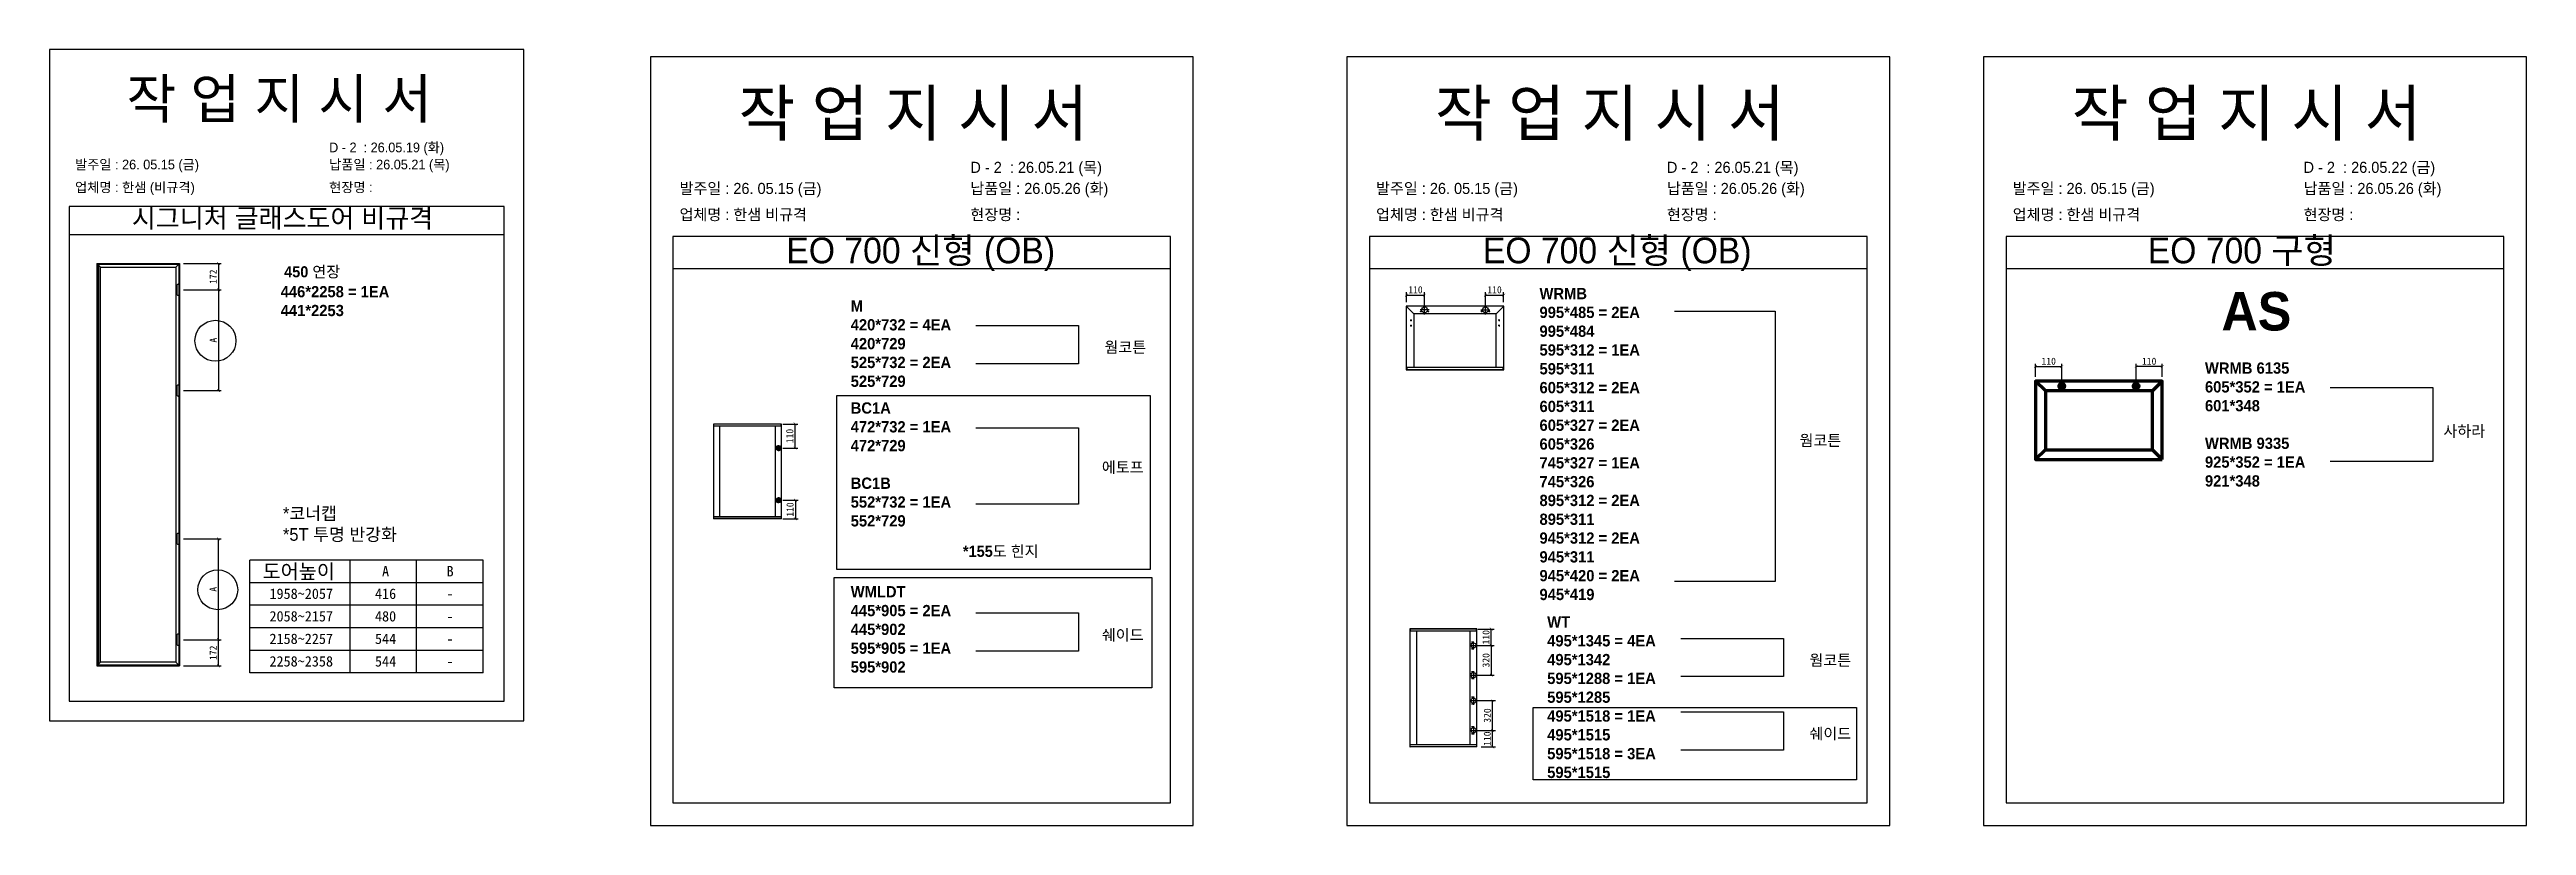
# Model space of a CAD drawing. Header units: millimetres. Extents: x -44117 to 256353, y -2095463 to 65325.
# Drawn here: x 110885 to 119659, y -946557 to -943811 of the extents above; entities that cross this region are included whole.
import ezdxf
from ezdxf.enums import TextEntityAlignment as Align

# ---------------------------------------------------------------- set-up
doc = ezdxf.new("R2010")
doc.units = ezdxf.units.MM
doc.header["$LTSCALE"] = 10
doc.layers.add('Layer1', color=7, linetype='Continuous', lineweight=70)
doc.styles.add('MtX_Gulim', font='')
doc.styles.get('MtX_Gulim').set_extended_font_data('Gulim', bold=True)
doc.dimstyles.new('ISO-25', dxfattribs={"dimtxt": 2.5, "dimasz": 2.5, "dimexe": 1, "dimexo": 1, "dimtad": 1, "dimtxsty": 'Standard', "dimblk": 'ARCHTICK', "dimcen": 2.5, "dimadec": 0, "dimazin": 0, "dimtfac": 1, "dimtmove": 0, "dimatfit": 3, "dimfxl": 0, "dimarcsym": 0})

msp = doc.modelspace()

# ---------------------------------------------------------------- texts
at = {"linetype": 'Continuous', "style": 'MtX_Gulim'}
for s, height, p in [('450 연장', 39.271262, (111715.979, -944617.10519)), ('AS', 136.162061, (118578.09982, -944805.22884)), ('웜코튼', 39.271262, (114621.71252, -944884.22995)), ('웜코튼', 39.271262, (117083.63375, -945213.97747)), ('사하라', 39.271262, (119364.49214, -945181.06547)), ('에토프', 39.271262, (114612.47227, -945308.97358)), ('*155도 힌지', 39.271262, (114120.38039, -945606.35429)), ('도어높이', 51.111877, (111639.50315, -945683.43751)), ('쉐이드', 39.271262, (114612.47227, -945902.53184)), ('웜코튼', 39.271262, (117118.84949, -945991.8426)), ('쉐이드', 39.271262, (117118.84949, -946251.72487))]:
    msp.add_text(s, height=height, dxfattribs=at).set_placement(p)
for s, height, p in [('A', 36.77626, (112075.28184, -945675.46474)), ('B', 36.77626, (112303.91878, -945675.46474)), ('1958~2057', 36.776263, (111776.61499, -945755.21978)), ('416', 36.776263, (112075.28184, -945755.21978)), ('-', 36.77626, (112303.91878, -945755.21978)), ('2058~2157', 36.776263, (111776.61499, -945834.97481)), ('480', 36.776263, (112075.28184, -945834.97481)), ('-', 36.77626, (112303.91878, -945834.97481)), ('2158~2257', 36.776263, (111776.61499, -945914.72985)), ('2258~2358', 36.776263, (111776.61499, -945994.48488)), ('544', 36.776263, (112075.28184, -945914.72985)), ('544', 36.776263, (112075.28184, -945994.48488)), ('-', 36.77626, (112303.91878, -945914.72985)), ('-', 36.77626, (112303.91878, -945994.48488))]:
    msp.add_text(s, height=height).set_placement(p, align=Align.CENTER)
at = {"attachment_point": 1}
for s, width, gutter_width, heights, insert, char_height in [('{\\fGulim|b0|i0|c129|p50;작 업 지 시 서}', 3307.3198183, 12.5, [-155.84554], (111157.8397, -943915.21847), 140), ('{\\fGulim|b0|i0|c129|p50;작 업 지 시 서}', 3786.0728481, 14.30944, [-178.40505], (113325.42135, -943956.15783), 160.2657825), ('{\\fGulim|b0|i0|c129|p50;작 업 지 시 서}', 3786.0728481, 14.30944, [-178.40505], (115792.47696, -943956.15783), 160.2657825), ('{\\fGulim|b0|i0|c129|p50;작 업 지 시 서}', 3786.0728481, 14.30944, [-178.40505], (118047.67742, -943956.15783), 160.2657825), ('\\pt11;{\\fGulim|b0|i0|c129|p50;발주일 : 26. 05.15 (금)}', 3307.3198183, 12.5, [34.50412], (110975.40522, -944200.64509), 34.3), ('{\\fGulim|b0|i0|c129|p50;\\C1;D - 2  : 26.05.19 (화)}', 3307.3198183, 12.5, [35.09023], (111875.3832, -944140.17947), 34.3), ('{\\fGulim|b0|i0|c129|p50;납품일 : 26.05.21 (목)}', 3307.3198183, 12.5, [35.09023], (111875.3832, -944200.64509), 34.3), ('{\\fGulim|b0|i0|c129|p50;업체명 : 한샘 (비규격)}', 3307.3198183, 12.5, [36.11279], (110975.40522, -944281.30127), 34.3), ('{\\fGulim|b0|i0|c129|p50;현장명 : }', 3307.3198183, 12.5, [-38.2735], (111875.3832, -944281.30127), 34.3), ('\\pt11;{\\fGulim|b0|i0|c129|p50;발주일 : 26. 05.15 (금)}', 3786.0728481, 14.30944, [39.49878], (113116.57846, -944282.90155), 39.2651167), ('{\\fGulim|b0|i0|c129|p50;납품일 : 26.05.26 (화)}', 3786.0728481, 14.30944, [40.16974], (114146.83328, -944282.90155), 39.2651167), ('\\pt11;{\\fGulim|b0|i0|c129|p50;발주일 : 26. 05.15 (금)}', 3786.0728481, 14.30944, [39.49878], (115583.63408, -944282.90155), 39.2651167), ('{\\fGulim|b0|i0|c129|p50;납품일 : 26.05.26 (화)}', 3786.0728481, 14.30944, [40.16974], (116613.8889, -944282.90155), 39.2651167), ('\\pt11;{\\fGulim|b0|i0|c129|p50;발주일 : 26. 05.15 (금)}', 3786.0728481, 14.30944, [39.49878], (117838.83453, -944282.90155), 39.2651167), ('{\\fGulim|b0|i0|c129|p50;납품일 : 26.05.26 (화)}', 3786.0728481, 14.30944, [40.16974], (118869.08935, -944282.90155), 39.2651167), ('{\\fGulim|b0|i0|c129|p50;시그니처 글래스도어 비규격}', 1597.0710432, 6.03612, [-75.34624], (111176.75516, -944374.0079), 67.6045736), ('{\\fGulim|b0|i0|c129|p50;업체명 : 한샘 비규격}', 3786.0728481, 14.30944, [41.34032], (113116.57846, -944375.23316), 39.2651167), ('{\\fGulim|b0|i0|c129|p50;현장명 :}', 3786.0728481, 14.30944, [45.21037], (114146.83328, -944375.23316), 39.2651167), ('{\\fGulim|b0|i0|c129|p50;업체명 : 한샘 비규격}', 3786.0728481, 14.30944, [41.34032], (115583.63408, -944375.23316), 39.2651167), ('{\\fGulim|b0|i0|c129|p50;현장명 :}', 3786.0728481, 14.30944, [45.21037], (116613.8889, -944375.23316), 39.2651167), ('{\\fGulim|b0|i0|c129|p50;업체명 : 한샘 비규격}', 3786.0728481, 14.30944, [41.34032], (117838.83453, -944375.23316), 39.2651167), ('{\\fGulim|b0|i0|c129|p50;현장명 :}', 3786.0728481, 14.30944, [45.21037], (118869.08935, -944375.23316), 39.2651167), ('{\\fGulim|b0|i0|c129|p50;EO 700 신형 (OB)}', 2155.3243433, 8.14604, [-114.80382], (113494.86812, -944476.28752), 91.2356303), ('{\\fGulim|b0|i0|c129|p50;EO 700 신형 (OB)}', 2155.3243433, 8.14604, [-114.80382], (115961.92374, -944476.28752), 91.2356303), ('{\\fGulim|b0|i0|c129|p50;EO 700 구형}', 2155.3243433, 8.14604, [-101.80487], (118317.09794, -944476.28752), 91.2356303), ('{\\f굴림|b1|i0|c129|p50;446*2258 = 1EA\\P\\C1;441*2253}', 12072.7918459, 155.2668, [-107.68333], (111703.90653, -944647.94207), 39.9257485), ('{\\f굴림|b1|i0|c129|p50;M\\P420*732 = 4EA\\P\\C1;420*729\\P\\C256;525*732 = 2EA\\P\\C1;525*729}', 12072.7918459, 155.2668, [-307.52332], (113722.84136, -944698.61924), 39.9257485), ('{\\f굴림|b1|i0|c129|p50;WRMB\\P995*485 = 2EA\\P\\C1;995*484\\P\\C256;595*312 = 1EA\\P\\C1;595*311\\P\\C256;605*312 = 2EA\\P\\C1;605*311\\P\\C256;605*327 = 2EA\\P\\C1;605*326\\P\\C256;745*327 = 1EA\\P\\C1;745*326\\P\\C256;895*312 = 2EA\\P\\C1;895*311\\P\\C256;945*312 = 2EA\\P\\C1;945*311\\P\\C256;945*420 = 2EA\\P\\C1;945*419', 12072.7918459, 155.2668, [-1107.35859], (116162.67197, -944654.61821), 39.9257485), ('{\\f굴림|b1|i0|c129|p50;WRMB 6135\\P605*352 = 1EA\\P\\C1;601*348\\P\\P\\C256;WRMB 9335\\P925*352 = 1EA\\P\\C1;921*348}', 12072.7918459, 155.2668, [-440.92602], (118519.76311, -944918.25209), 39.9257485), ('{\\f굴림|b1|i0|c129|p50;BC1A\\P472*732 = 1EA\\P\\C1;472*729\\P\\P\\C256;BC1B\\P552*732 = 1EA\\P\\C1;552*729}', 12072.7918459, 155.2668, [-440.76759], (113722.84136, -945059.56683), 39.9257485), ('{\\fGulim|b0|i0|c129|p50;*코너캡\\P*5T 투명 반강화}', 1055.7982644, 3.99038, [-126.38025], (111711.6383, -945430.27912), 44.6923083), ('{\\f굴림|b1|i0|c129|p50;WMLDT\\P445*905 = 2EA\\P\\C1;445*902\\P\\C256;595*905 = 1EA\\P\\C1;595*902}', 12072.7918459, 155.2668, [-307.57614], (113722.84136, -945709.91417), 39.9257485), ('{\\f굴림|b1|i0|c129|p50;WT\\P495*1345 = 4EA\\P\\C1;495*1342\\P\\C256;595*1288 = 1EA\\P\\C1;595*1285\\P\\C256;495*1518 = 1EA\\P\\C1;495*1515\\P\\C256;595*1518 = 3EA\\P\\C1;595*1515}', 12072.7918459, 155.2668, [-574.27591], (116189.89697, -945816.83935), 39.9257485)]:
    msp.add_mtext_dynamic_manual_height_columns(s, width=width, gutter_width=gutter_width, heights=heights, dxfattribs=dict(at, insert=insert, char_height=char_height))
at = {"color": 1, "char_height": 39.2651167, "attachment_point": 1}
for s, insert in [('{\\fGulim|b0|i0|c129|p50;D - 2  : 26.05.21 (목)}', (114146.83328, -944208.22626)), ('{\\fGulim|b0|i0|c129|p50;D - 2  : 26.05.21 (목)}', (116613.8889, -944208.22626)), ('{\\fGulim|b0|i0|c129|p50;D - 2  : 26.05.22 (금)}', (118869.08935, -944208.22626))]:
    msp.add_mtext_dynamic_manual_height_columns(s, width=3786.0728481, gutter_width=14.30944, heights=[37.52862], dxfattribs=dict(at, insert=insert))

# ---------------------------------------------------------------- blocks, each defined once
blk = doc.blocks.new('_ArchTick')
at = {"color": 0, "linetype": 'ByBlock', "const_width": 0.15}
blk.add_lwpolyline([(-0.5, -0.5), (0.5, 0.5)], dxfattribs=at)
blk = doc.blocks.new('*D6376')
at = {"color": 0, "lineweight": -2}
for p, q in [((111360.1, -944661), (111493.3, -944661)), ((111483.3, -944661), (111483.3, -945017.9)), ((111360.1, -945017.9), (111493.3, -945017.9))]:
    blk.add_line(p, q, dxfattribs=at)
at = {"layer": 'Defpoints', "color": 0}
for p in [(111345.1, -944661), (111345.1, -945017.9), (111483.3, -945017.9)]:
    blk.add_point(p, dxfattribs=at)
at = {"color": 0, "lineweight": -2, "xscale": 10, "yscale": 10, "zscale": 10}
for p, rotation in [((111483.3, -944661), 90), ((111483.3, -945017.9), 270)]:
    blk.add_blockref('_ArchTick', p, dxfattribs=dict(at, rotation=rotation))
at = {"color": 0, "insert": (111464.5, -944839.5), "char_height": 25, "attachment_point": 5, "rotation": 90}
blk.add_mtext('A', dxfattribs=at)
blk = doc.blocks.new('*D6377')
at = {"color": 0, "lineweight": -2}
for p, q in [((111360.1, -944568.5), (111493.3, -944568.5)), ((111483.3, -944568.5), (111483.3, -944661)), ((111360.1, -944661), (111493.3, -944661))]:
    blk.add_line(p, q, dxfattribs=at)
at = {"layer": 'Defpoints', "color": 0}
for p in [(111345.1, -944568.5), (111345.1, -944661), (111483.3, -944661)]:
    blk.add_point(p, dxfattribs=at)
at = {"color": 0, "lineweight": -2, "xscale": 10, "yscale": 10, "zscale": 10}
for p, rotation in [((111483.3, -944568.5), 90), ((111483.3, -944661), 270)]:
    blk.add_blockref('_ArchTick', p, dxfattribs=dict(at, rotation=rotation))
at = {"color": 0, "insert": (111464.5, -944614.8), "char_height": 25, "attachment_point": 5, "rotation": 90}
blk.add_mtext('172', dxfattribs=at)
blk = doc.blocks.new('*D6378')
at = {"color": 0, "lineweight": -2}
for p, q in [((111360.1, -945542.7), (111493.3, -945542.7)), ((111483.3, -945899.6), (111483.3, -945542.7)), ((111360.1, -945899.6), (111493.3, -945899.6))]:
    blk.add_line(p, q, dxfattribs=at)
at = {"layer": 'Defpoints', "color": 0}
for p in [(111345.1, -945542.7), (111483.3, -945542.7), (111345.1, -945899.6)]:
    blk.add_point(p, dxfattribs=at)
at = {"color": 0, "lineweight": -2, "xscale": 10, "yscale": 10, "zscale": 10}
for p, rotation in [((111483.3, -945542.7), 90), ((111483.3, -945899.6), 270)]:
    blk.add_blockref('_ArchTick', p, dxfattribs=dict(at, rotation=rotation))
at = {"color": 0, "insert": (111464.5, -945721.1), "char_height": 25, "attachment_point": 5, "rotation": 90}
blk.add_mtext('A', dxfattribs=at)
blk = doc.blocks.new('*D6379')
at = {"color": 0, "lineweight": -2}
for p, q in [((111360.1, -945899.6), (111493.3, -945899.6)), ((111483.3, -945992), (111483.3, -945899.6)), ((111360.1, -945992), (111493.3, -945992))]:
    blk.add_line(p, q, dxfattribs=at)
at = {"layer": 'Defpoints', "color": 0}
for p in [(111345.1, -945899.6), (111483.3, -945899.6), (111345.1, -945992)]:
    blk.add_point(p, dxfattribs=at)
at = {"color": 0, "lineweight": -2, "xscale": 10, "yscale": 10, "zscale": 10}
for p, rotation in [((111483.3, -945899.6), 90), ((111483.3, -945992), 270)]:
    blk.add_blockref('_ArchTick', p, dxfattribs=dict(at, rotation=rotation))
at = {"color": 0, "insert": (111464.5, -945945.8), "char_height": 25, "attachment_point": 5, "rotation": 90}
blk.add_mtext('172', dxfattribs=at)
blk = doc.blocks.new('*D6380')
at = {"color": 0, "lineweight": -2}
for p, q in [((113482.5, -945136.3), (113535.9, -945136.3)), ((113525.9, -945221.4), (113525.9, -945136.3)), ((113482.5, -945221.4), (113535.9, -945221.4))]:
    blk.add_line(p, q, dxfattribs=at)
at = {"layer": 'Defpoints', "color": 0}
for p in [(113467.5, -945136.3), (113525.9, -945136.3), (113467.5, -945221.4)]:
    blk.add_point(p, dxfattribs=at)
at = {"color": 0, "lineweight": -2, "xscale": 10, "yscale": 10, "zscale": 10}
for p, rotation in [((113525.9, -945136.3), 90), ((113525.9, -945221.4), 270)]:
    blk.add_blockref('_ArchTick', p, dxfattribs=dict(at, rotation=rotation))
at = {"color": 0, "insert": (113507.1, -945178.8), "char_height": 25, "attachment_point": 5, "rotation": 90}
blk.add_mtext('110', dxfattribs=at)
blk = doc.blocks.new('*D6381')
at = {"color": 0, "lineweight": -2}
for p, q in [((113482.5, -945406.1), (113536.8, -945406.1)), ((113526.8, -945406.1), (113526.8, -945471.6)), ((113482.5, -945471.6), (113536.8, -945471.6))]:
    blk.add_line(p, q, dxfattribs=at)
at = {"layer": 'Defpoints', "color": 0}
for p in [(113467.5, -945406.1), (113467.5, -945471.6), (113526.8, -945471.6)]:
    blk.add_point(p, dxfattribs=at)
at = {"color": 0, "lineweight": -2, "xscale": 10, "yscale": 10, "zscale": 10}
for p, rotation in [((113526.8, -945406.1), 90), ((113526.8, -945471.6), 270)]:
    blk.add_blockref('_ArchTick', p, dxfattribs=dict(at, rotation=rotation))
at = {"color": 0, "insert": (113508.1, -945438.9), "char_height": 25, "attachment_point": 5, "rotation": 90}
blk.add_mtext('110', dxfattribs=at)
blk = doc.blocks.new('*D6382')
at = {"color": 0, "lineweight": -2}
for p, q in [((115944.1, -945862.1), (116002, -945862.1)), ((115992, -945919.9), (115992, -945862.1)), ((115944.1, -945919.9), (116002, -945919.9))]:
    blk.add_line(p, q, dxfattribs=at)
at = {"layer": 'Defpoints', "color": 0}
for p in [(115929.1, -945862.1), (115992, -945862.1), (115929.1, -945919.9)]:
    blk.add_point(p, dxfattribs=at)
at = {"color": 0, "lineweight": -2, "xscale": 10, "yscale": 10, "zscale": 10}
for p, rotation in [((115992, -945862.1), 90), ((115992, -945919.9), 270)]:
    blk.add_blockref('_ArchTick', p, dxfattribs=dict(at, rotation=rotation))
at = {"color": 0, "insert": (115973.2, -945891), "char_height": 25, "attachment_point": 5, "rotation": 90}
blk.add_mtext('110', dxfattribs=at)
blk = doc.blocks.new('*D6383')
at = {"color": 0, "lineweight": -2}
for p, q in [((115944.1, -946220.5), (116006.6, -946220.5)), ((115996.6, -946279), (115996.6, -946220.5)), ((115955.7, -946279), (116006.6, -946279))]:
    blk.add_line(p, q, dxfattribs=at)
at = {"layer": 'Defpoints', "color": 0}
for p in [(115929.1, -946220.5), (115996.6, -946220.5), (115940.7, -946279)]:
    blk.add_point(p, dxfattribs=at)
at = {"color": 0, "lineweight": -2, "xscale": 10, "yscale": 10, "zscale": 10}
for p, rotation in [((115996.6, -946220.5), 90), ((115996.6, -946279), 270)]:
    blk.add_blockref('_ArchTick', p, dxfattribs=dict(at, rotation=rotation))
at = {"color": 0, "insert": (115977.8, -946249.8), "char_height": 25, "attachment_point": 5, "rotation": 90}
blk.add_mtext('110', dxfattribs=at)
blk = doc.blocks.new('*D6384')
at = {"color": 0, "lineweight": -2}
for p, q in [((115944.1, -946115.3), (116006.6, -946115.3)), ((115996.6, -946220.5), (115996.6, -946115.3)), ((115944.1, -946220.5), (116006.6, -946220.5))]:
    blk.add_line(p, q, dxfattribs=at)
at = {"layer": 'Defpoints', "color": 0}
for p in [(115929.1, -946115.3), (115996.6, -946115.3), (115929.1, -946220.5)]:
    blk.add_point(p, dxfattribs=at)
at = {"color": 0, "lineweight": -2, "xscale": 10, "yscale": 10, "zscale": 10}
for p, rotation in [((115996.6, -946115.3), 90), ((115996.6, -946220.5), 270)]:
    blk.add_blockref('_ArchTick', p, dxfattribs=dict(at, rotation=rotation))
at = {"color": 0, "insert": (115977.8, -946167.9), "char_height": 25, "attachment_point": 5, "rotation": 90}
blk.add_mtext('320', dxfattribs=at)
blk = doc.blocks.new('*D6385')
at = {"color": 0, "lineweight": -2}
for p, q in [((115944.1, -945919.9), (116002, -945919.9)), ((115992, -945919.9), (115992, -946025.1)), ((115944.1, -946025.1), (116002, -946025.1))]:
    blk.add_line(p, q, dxfattribs=at)
at = {"layer": 'Defpoints', "color": 0}
for p in [(115929.1, -945919.9), (115929.1, -946025.1), (115992, -946025.1)]:
    blk.add_point(p, dxfattribs=at)
at = {"color": 0, "lineweight": -2, "xscale": 10, "yscale": 10, "zscale": 10}
for p, rotation in [((115992, -945919.9), 90), ((115992, -946025.1), 270)]:
    blk.add_blockref('_ArchTick', p, dxfattribs=dict(at, rotation=rotation))
at = {"color": 0, "insert": (115973.2, -945972.5), "char_height": 25, "attachment_point": 5, "rotation": 90}
blk.add_mtext('320', dxfattribs=at)
blk = doc.blocks.new('*D6386')
at = {"color": 0, "lineweight": -2}
for p, q in [((115691, -944704.6), (115691, -944670)), ((115691, -944680), (115755.5, -944680)), ((115755.5, -944717.3), (115755.5, -944670))]:
    blk.add_line(p, q, dxfattribs=at)
at = {"layer": 'Defpoints', "color": 0}
for p in [(115691, -944719.6), (115755.5, -944680), (115755.5, -944732.3)]:
    blk.add_point(p, dxfattribs=at)
at = {"color": 0, "lineweight": -2, "xscale": 10, "yscale": 10, "zscale": 10, "rotation": 180}
blk.add_blockref('_ArchTick', (115691, -944680), dxfattribs=at)
at = {"color": 0, "lineweight": -2, "xscale": 10, "yscale": 10, "zscale": 10}
blk.add_blockref('_ArchTick', (115755.5, -944680), dxfattribs=at)
at = {"color": 0, "insert": (115723.3, -944661.3), "char_height": 25, "attachment_point": 5}
blk.add_mtext('110', dxfattribs=at)
blk = doc.blocks.new('*D6387')
at = {"color": 0, "lineweight": -2}
for p, q in [((115971.1, -944717.3), (115971.1, -944670)), ((115971.1, -944680), (116035.6, -944680)), ((116035.6, -944704.6), (116035.6, -944670))]:
    blk.add_line(p, q, dxfattribs=at)
at = {"layer": 'Defpoints', "color": 0}
for p in [(115971.1, -944732.3), (116035.6, -944680), (116035.6, -944719.6)]:
    blk.add_point(p, dxfattribs=at)
at = {"color": 0, "lineweight": -2, "xscale": 10, "yscale": 10, "zscale": 10, "rotation": 180}
blk.add_blockref('_ArchTick', (115971.1, -944680), dxfattribs=at)
at = {"color": 0, "lineweight": -2, "xscale": 10, "yscale": 10, "zscale": 10}
blk.add_blockref('_ArchTick', (116035.6, -944680), dxfattribs=at)
at = {"color": 0, "insert": (116003.4, -944661.3), "char_height": 25, "attachment_point": 5}
blk.add_mtext('110', dxfattribs=at)
blk = doc.blocks.new('*D6389')
at = {"color": 0, "lineweight": -2}
for p, q in [((117920, -944969.6), (117920, -944922.9)), ((117920, -944932.9), (118012.7, -944932.9)), ((118012.7, -944987.3), (118012.7, -944922.9))]:
    blk.add_line(p, q, dxfattribs=at)
at = {"layer": 'Defpoints', "color": 0}
for p in [(117920, -944984.6), (118012.7, -944932.9), (118012.7, -945002.3)]:
    blk.add_point(p, dxfattribs=at)
at = {"color": 0, "lineweight": -2, "xscale": 10, "yscale": 10, "zscale": 10, "rotation": 180}
blk.add_blockref('_ArchTick', (117920, -944932.9), dxfattribs=at)
at = {"color": 0, "lineweight": -2, "xscale": 10, "yscale": 10, "zscale": 10}
blk.add_blockref('_ArchTick', (118012.7, -944932.9), dxfattribs=at)
at = {"color": 0, "insert": (117966.3, -944914.2), "char_height": 25, "attachment_point": 5}
blk.add_mtext('110', dxfattribs=at)
blk = doc.blocks.new('*D6390')
at = {"color": 0, "lineweight": -2}
for p, q in [((118275.8, -944987.3), (118275.8, -944922.9)), ((118368.6, -944932.9), (118275.8, -944932.9)), ((118368.6, -944969.6), (118368.6, -944922.9))]:
    blk.add_line(p, q, dxfattribs=at)
at = {"layer": 'Defpoints', "color": 0}
for p in [(118275.8, -944932.9), (118368.6, -944984.6), (118275.8, -945002.3)]:
    blk.add_point(p, dxfattribs=at)
at = {"color": 0, "lineweight": -2, "xscale": 10, "yscale": 10, "zscale": 10, "rotation": 180}
blk.add_blockref('_ArchTick', (118275.8, -944932.9), dxfattribs=at)
at = {"color": 0, "lineweight": -2, "xscale": 10, "yscale": 10, "zscale": 10}
blk.add_blockref('_ArchTick', (118368.6, -944932.9), dxfattribs=at)
at = {"color": 0, "insert": (118322.2, -944914.2), "char_height": 25, "attachment_point": 5}
blk.add_mtext('110', dxfattribs=at)

# ---------------------------------------------------------------- dimensions: what is measured, and where the dimension line sits
for base, p1, p2, angle, text, override, picture, middle in [((111483.26812, -944661.04346), (111345.12944, -944568.54899), (111345.12944, -944661.04346), 90, '172', {"dimscale": 10, "dimasz": 1, "dimexo": 1.5}, '*D6377', (111464.51812, -944614.79622)), ((111483.26812, -945017.90154), (111345.12944, -944661.04346), (111345.12944, -945017.90154), 90, 'A', {"dimscale": 10, "dimasz": 1, "dimexo": 1.5, "dimtxsty": 'Standard'}, '*D6376', (111464.51812, -944839.4725)), ((118012.71964, -944932.91957), (117919.9577, -944984.61667), (118012.71964, -945002.30592), 180, '110', {"dimscale": 10, "dimasz": 1, "dimexo": 1.5, "dimtxsty": 'Standard'}, '*D6389', (117966.33867, -944914.16957)), ((113525.88423, -945136.26025), (113467.49487, -945221.41593), (113467.49487, -945136.26025), 90, '110', {"dimscale": 10, "dimasz": 1, "dimexo": 1.5, "dimtxsty": 'Standard'}, '*D6380', (113507.13423, -945178.83809)), ((113526.81812, -945471.60691), (113467.49487, -945406.09628), (113467.49487, -945471.60691), 90, '110', {"dimscale": 10, "dimasz": 1, "dimexo": 1.5, "dimtxsty": 'Standard'}, '*D6381', (113508.06812, -945438.8516)), ((111483.26812, -945542.69283), (111345.12944, -945899.55092), (111345.12944, -945542.69283), 90, 'A', {"dimscale": 10, "dimasz": 1, "dimexo": 1.5, "dimtxsty": 'Standard'}, '*D6378', (111464.51812, -945721.12187)), ((111483.26812, -945899.55092), (111345.12944, -945992.04538), (111345.12944, -945899.55092), 90, '172', {"dimscale": 10, "dimasz": 1, "dimexo": 1.5}, '*D6379', (111464.51812, -945945.79815)), ((115991.98679, -946025.12034), (115929.06166, -945919.9378), (115929.06166, -946025.12034), 90, '320', {"dimscale": 10, "dimasz": 1, "dimexo": 1.5, "dimtxsty": 'Standard'}, '*D6385', (115973.23679, -945972.52907)), ((115996.55826, -946115.33034), (115929.06166, -946220.51286), (115929.06166, -946115.33034), 90, '320', {"dimscale": 10, "dimasz": 1, "dimexo": 1.5, "dimtxsty": 'Standard'}, '*D6384', (115977.80826, -946167.9216)), ((115996.55826, -946220.51286), (115940.7002, -946279.01756), (115929.06166, -946220.51286), 90, '110', {"dimscale": 10, "dimasz": 1, "dimexo": 1.5, "dimtxsty": 'Standard'}, '*D6383', (115977.80826, -946249.76521))]:
    dim = msp.add_linear_dim(base=base, p1=p1, p2=p2, angle=angle, text=text, dimstyle='ISO-25', override=override)
    dim.commit()
    dim.dimension.update_dxf_attribs({"geometry": picture, "text_midpoint": middle})
for base, p1, p2, picture, middle in [((115755.54226, -944680.01361), (115691.02221, -944719.59401), (115755.54226, -944732.32044), '*D6386', (115723.28223, -944661.26361)), ((116035.61208, -944680.01361), (115971.09204, -944732.32044), (116035.61208, -944719.59401), '*D6387', (116003.35206, -944661.26361)), ((118275.80843, -944932.91957), (118368.57038, -944984.61667), (118275.80843, -945002.30592), '*D6390', (118322.18941, -944914.16957))]:
    dim = msp.add_linear_dim(base=base, p1=p1, p2=p2, text='110', dimstyle='ISO-25', override={"dimscale": 10, "dimasz": 1, "dimexo": 1.5, "dimtxsty": 'Standard'})
    dim.commit()
    dim.dimension.update_dxf_attribs({"geometry": picture, "text_midpoint": middle})
dim = msp.add_linear_dim(base=(115991.98679, -945862.10071), p1=(115929.06166, -945919.93779), p2=(115929.06166, -945862.10071), angle=90, text='110', dimstyle='ISO-25', override={"dimscale": 10, "dimasz": 1, "dimexo": 1.5, "dimtxsty": 'Standard'})
dim.commit()
dim.dimension.update_dxf_attribs({"geometry": '*D6382', "text_midpoint": (115991.98679, -945891.01925), "dimtype": 160})

# ---------------------------------------------------------------- linework, layer by layer
for p, q in [((112495.03309, -944366.22568), (110955.03309, -944366.22568)), ((112495.03309, -944466.22568), (110955.03309, -944466.22568)), ((114856.18096, -944472.45086), (113093.25735, -944472.45086)), ((117323.23658, -944472.45086), (115560.31297, -944472.45086)), ((119578.43703, -944472.45086), (117815.51342, -944472.45086)), ((111052.55829, -944568.54899), (111052.55829, -945992.04538)), ((111052.55829, -944568.54899), (111345.12944, -944568.54899)), ((111052.55829, -944568.54899), (111065.02208, -944581.01278)), ((111052.55829, -944568.54899), (111058.46219, -944568.54899)), ((111058.46219, -944568.54899), (111058.46219, -945992.04538)), ((111332.66564, -944581.01278), (111345.12944, -944568.54899)), ((111345.12944, -944568.54899), (111345.12944, -945992.04538)), ((114856.18096, -944586.92641), (113093.25735, -944586.92641)), ((117323.23658, -944586.92641), (115560.31297, -944586.92641)), ((119578.43703, -944586.92641), (117815.51342, -944586.92641)), ((115690.72624, -944719.59401), (115690.72624, -944943.93434)), ((115717.06699, -944745.93476), (115690.81293, -944719.38473)), ((116035.61208, -944719.29805), (115691.02221, -944719.29805)), ((115771.68567, -944732.32044), (115739.39884, -944732.32044)), ((115755.54225, -944748.46386), (115755.54225, -944716.17702)), ((115954.94862, -944732.32044), (115987.23545, -944732.32044)), ((115971.09204, -944748.46386), (115971.09204, -944716.17702)), ((116009.56729, -944745.93476), (116035.82136, -944719.38473)), ((116035.90804, -944943.93434), (116035.90804, -944719.59401)), ((115704.04461, -944769.01992), (115709.96387, -944769.01992)), ((115704.04461, -944787.96158), (115709.96387, -944787.96158)), ((115707.00424, -944766.06028), (115707.00424, -944771.97955)), ((115707.00424, -944785.00194), (115707.00424, -944790.92121)), ((115717.06699, -944745.93476), (115717.06699, -944935.94332)), ((116009.56729, -944745.93476), (115717.06699, -944745.93476)), ((115744.5916, -944738.23971), (115739.85619, -944738.23971)), ((115742.2239, -944735.872), (115742.2239, -944740.60742)), ((115771.22832, -944738.23971), (115766.4929, -944738.23971)), ((115768.86061, -944735.872), (115768.86061, -944740.60742)), ((115960.14139, -944738.23971), (115955.40598, -944738.23971)), ((115957.77369, -944735.872), (115957.77369, -944740.60742)), ((115986.77811, -944738.23971), (115982.04269, -944738.23971)), ((115984.4104, -944735.872), (115984.4104, -944740.60742)), ((116009.56729, -944935.3514), (116009.56729, -944745.93476)), ((116022.58969, -944769.01992), (116016.67042, -944769.01992)), ((116022.58969, -944787.96158), (116016.67042, -944787.96158)), ((116019.63005, -944766.06028), (116019.63005, -944771.97955)), ((116019.63005, -944785.00194), (116019.63005, -944790.92121)), ((115690.72624, -944935.3514), (116035.90804, -944935.3514)), ((115690.72624, -944943.4016), (116035.61208, -944943.4016)), ((115691.02221, -944944.2303), (116035.61208, -944944.2303)), ((115692.20606, -944935.3514), (115692.20606, -944944.2303)), ((116034.42822, -944944.2303), (116034.42822, -944935.3514)), ((113236.47661, -945136.50116), (113236.47661, -945471.366)), ((113477.91435, -945136.9348), (113236.47661, -945136.9348)), ((113477.91435, -945143.48755), (113236.47661, -945143.48755)), ((113477.67344, -945136.26025), (113236.71752, -945136.26025)), ((113257.9176, -945143.00573), (113257.9176, -945464.37961)), ((113456.23246, -945464.37961), (113456.23246, -945143.48755)), ((113476.7098, -945143.48755), (113476.7098, -945136.26025)), ((113477.91435, -945471.366), (113477.91435, -945136.50116)), ((113477.91435, -945464.37961), (113236.47661, -945464.37961)), ((113477.91435, -945470.93237), (113236.47661, -945470.93237)), ((113477.67344, -945471.60691), (113236.71752, -945471.60691)), ((113237.68116, -945471.60691), (113237.68116, -945464.37961)), ((113476.7098, -945464.37961), (113476.7098, -945471.60691)), ((111594.30879, -946017.03758), (111594.30879, -945618.26242)), ((112421.12142, -945618.26242), (111594.30879, -945618.26242)), ((112421.12142, -945698.01745), (111594.30879, -945698.01745)), ((111949.45325, -946017.03758), (111949.45325, -945618.26242)), ((112185.28733, -946017.03758), (112185.28733, -945618.26242)), ((112421.12142, -946017.03758), (112421.12142, -945618.26242)), ((112421.12142, -945777.77248), (111594.30879, -945777.77248)), ((112421.12142, -945857.52752), (111594.30879, -945857.52752)), ((115703.78463, -945861.6214), (115703.78463, -946278.82926)), ((115940.77819, -945862.10071), (115703.78463, -945862.10071)), ((115940.77819, -945869.34366), (115703.78463, -945869.34366)), ((115940.51191, -945861.35511), (115704.05091, -945861.35511)), ((115705.11605, -945861.35511), (115705.11605, -945869.34366)), ((115727.48398, -945868.81109), (115727.48398, -946271.10701)), ((115916.81255, -946271.10701), (115916.81255, -945869.34366)), ((115939.44677, -945869.34366), (115939.44677, -945861.35511)), ((115940.77819, -946278.82926), (115940.77819, -945861.6214)), ((112421.12142, -945937.28255), (111594.30879, -945937.28255)), ((115914.53707, -945919.93779), (115943.58625, -945919.93779)), ((115926.39881, -945907.95497), (115922.13825, -945907.95497)), ((115926.39881, -945931.92061), (115922.13825, -945931.92061)), ((115924.26853, -945905.82469), (115924.26853, -945910.08525)), ((115924.26853, -945929.79033), (115924.26853, -945934.05089)), ((115929.06166, -945934.46239), (115929.06166, -945905.41321)), ((111065.02208, -945979.58159), (111052.55829, -945992.04538)), ((111052.55829, -945992.04538), (111345.12944, -945992.04538)), ((111332.66564, -945979.58159), (111345.12944, -945992.04538)), ((112421.12142, -946017.03758), (111594.30879, -946017.03758)), ((115914.53707, -946025.12034), (115943.58625, -946025.12034)), ((115926.39881, -946013.13751), (115922.13825, -946013.13751)), ((115926.39881, -946037.10315), (115922.13825, -946037.10315)), ((115924.26853, -946011.00723), (115924.26853, -946015.26779)), ((115924.26853, -946034.97287), (115924.26853, -946039.23343)), ((115929.06166, -946010.59575), (115929.06166, -946039.64492)), ((115914.53707, -946115.33034), (115943.58625, -946115.33034)), ((115926.39881, -946103.3475), (115922.13825, -946103.3475)), ((115926.39881, -946127.31315), (115922.13825, -946127.31315)), ((115924.26853, -946101.21723), (115924.26853, -946105.47778)), ((115924.26853, -946125.18287), (115924.26853, -946129.44343)), ((115929.06166, -946100.80574), (115929.06166, -946129.85492)), ((115914.53707, -946220.51287), (115943.58625, -946220.51287)), ((115926.39881, -946208.53003), (115922.13825, -946208.53003)), ((115924.26853, -946206.39975), (115924.26853, -946210.66031)), ((115929.06166, -946205.98827), (115929.06166, -946235.03745)), ((115940.77819, -946271.10701), (115703.78463, -946271.10701)), ((115940.77819, -946278.34996), (115703.78463, -946278.34996)), ((115940.51191, -946279.09555), (115704.05091, -946279.09555)), ((115705.11605, -946279.09555), (115705.11605, -946271.10701)), ((115926.39881, -946232.49567), (115922.13825, -946232.49567)), ((115924.26853, -946230.36539), (115924.26853, -946234.62595)), ((115939.44677, -946271.10701), (115939.44677, -946279.09555))]:
    msp.add_line(p, q)
at = {"linetype": 'Continuous'}
for p, q in [((111065.02208, -945979.58159), (111065.02208, -944581.01278)), ((111065.02208, -944581.01278), (111332.66564, -944581.01278)), ((111332.66564, -944581.01278), (111332.66564, -945979.58159)), ((111332.66564, -945979.58159), (111065.02208, -945979.58159))]:
    msp.add_line(p, q, dxfattribs=at)
for points in [[(110885.03309, -946187.05596), (112565.03309, -946187.05596), (112565.03309, -943811.05596), (110885.03309, -943811.05596)], [(113013.12446, -946556.85649), (114936.31385, -946556.85649), (114936.31385, -943836.91721), (113013.12446, -943836.91721)], [(115480.18008, -946556.85649), (117403.36947, -946556.85649), (117403.36947, -943836.91721), (115480.18008, -943836.91721)], [(117735.38053, -946556.85649), (119658.56992, -946556.85649), (119658.56992, -943836.91721), (117735.38053, -943836.91721)], [(111054.52626, -944570.51696), (111343.16147, -944570.51696), (111343.16147, -945990.07741), (111054.52626, -945990.07741)], [(113663.7115, -945679.00936), (114789.86798, -945679.00936), (114789.86798, -946070.43697), (113663.7115, -946070.43697)], [(116140.35739, -946139.35389), (117285.7644, -946139.35389), (117285.7644, -946396.02773), (116140.35739, -946396.02773)]]:
    msp.add_lwpolyline(points, close=True)
for points in [[(110955.03309, -944366.22568), (110955.03309, -946117.05596), (112495.03309, -946117.05596), (112495.03309, -944366.22568)], [(113093.25735, -944472.45086), (113093.25735, -946476.7236), (114856.18096, -946476.7236), (114856.18096, -944472.45086)], [(115560.31297, -944472.45086), (115560.31297, -946476.7236), (117323.23658, -946476.7236), (117323.23658, -944472.45086)], [(117815.51342, -944472.45086), (117815.51342, -946476.7236), (119578.43703, -946476.7236), (119578.43703, -944472.45086)], [(114166.19338, -944787.65508), (114529.94698, -944787.65508), (114529.94698, -944922.65485), (114166.19338, -944922.65485)], [(116640.87138, -944737.27304), (116997.00633, -944737.27304), (116997.00633, -945693.3831), (116640.87138, -945693.3831)], [(118963.11513, -945007.28793), (119326.86874, -945007.28793), (119326.86874, -945269.12067), (118963.11513, -945269.12067)], [(114166.19338, -945150.27544), (114529.94698, -945150.27544), (114529.94698, -945419.62793), (114166.19338, -945419.62793)], [(114166.19338, -945804.72517), (114529.94698, -945804.72517), (114529.94698, -945939.72495), (114166.19338, -945939.72495)], [(116663.33034, -945895.26774), (117027.08395, -945895.26774), (117027.08395, -946030.26751), (116663.33034, -946030.26751)], [(116663.33034, -946155.15), (117027.08395, -946155.15), (117027.08395, -946290.14977), (116663.33034, -946290.14977)]]:
    msp.add_lwpolyline(points)
for points in [[(111340.52702, -944680.37359), (111340.52702, -944680.37359, 0.4142135624), (111345.12944, -944675.77118), (111345.12944, -944646.31573, 0.4142135624), (111340.52702, -944641.71332), (111340.52702, -944641.71332, 0.4142135624), (111335.92461, -944646.31573), (111335.92461, -944675.77118, 0.4142135624)], [(111340.52702, -945037.23168), (111340.52702, -945037.23168, 0.4142135624), (111345.12944, -945032.62926), (111345.12944, -945003.17381, 0.4142135624), (111340.52702, -944998.5714), (111340.52702, -944998.5714, 0.4142135624), (111335.92461, -945003.17381), (111335.92461, -945032.62926, 0.4142135624)], [(111340.52702, -945562.02297), (111340.52702, -945562.02297, 0.4142135624), (111345.12944, -945557.42056), (111345.12944, -945527.96511, 0.4142135624), (111340.52702, -945523.3627), (111340.52702, -945523.3627, 0.4142135624), (111335.92461, -945527.96511), (111335.92461, -945557.42056, 0.4142135624)], [(111340.52702, -945918.88105), (111340.52702, -945918.88105, 0.4142135624), (111345.12944, -945914.27864), (111345.12944, -945884.82319, 0.4142135624), (111340.52702, -945880.22078), (111340.52702, -945880.22078, 0.4142135624), (111335.92461, -945884.82319), (111335.92461, -945914.27864, 0.4142135624)]]:
    msp.add_lwpolyline(points, format="xyb", close=True, dxfattribs=at)
at = {"color": 1}
msp.add_lwpolyline([(113673.20643, -945035.04493), (114784.1229, -945035.04493), (114784.1229, -945650.66109), (113673.20643, -945650.66109)], close=True, dxfattribs=at)
for centre, radius in [((115755.54225, -944732.32044), 10.35872), ((115971.09204, -944732.32044), 10.35872), ((115707.00424, -944769.01991), 0.88789), ((115707.00424, -944787.96158), 0.88789), ((115742.2239, -944738.23971), 0.94708), ((115768.86061, -944738.23971), 0.94708), ((115957.77369, -944738.23971), 0.94708), ((115984.4104, -944738.23971), 0.94708), ((116019.63005, -944769.01991), 0.88789), ((116019.63005, -944787.96158), 0.88789), ((115929.06166, -945919.93779), 9.31997), ((115924.26853, -945907.95497), 0.85211), ((115924.26853, -945931.92061), 0.85211), ((115929.06166, -946025.12034), 9.31997), ((115924.26853, -946013.13751), 0.85211), ((115924.26853, -946037.10315), 0.85211), ((115929.06166, -946115.33034), 9.31997), ((115924.26853, -946103.3475), 0.85211), ((115924.26853, -946127.31315), 0.85211), ((115929.06166, -946220.51287), 9.31997), ((115924.26853, -946208.53003), 0.85211), ((115924.26853, -946232.49567), 0.85211)]:
    msp.add_circle(centre, radius)
for centre, radius in [((111472.77587, -944841.61806), 72.59818), ((111480.84234, -945722.87932), 70.58157)]:
    msp.add_circle(centre, radius, dxfattribs=at)
for centre, radius, start, end in [((115691.02221, -944719.59401), 0.29596, 90, 180), ((116035.61208, -944719.59401), 0.29596, 0, 90), ((115691.02221, -944943.93434), 0.29596, 180, 270), ((116035.61208, -944943.93434), 0.29596, 270, 0), ((113477.67344, -945136.50116), 0.24091, 0, 90), ((113236.71752, -945471.366), 0.24091, 180, 270), ((113477.67344, -945471.366), 0.24091, 270, 0), ((115704.05091, -945861.6214), 0.26628, 90, 180), ((115940.51191, -945861.6214), 0.26628, 0, 90), ((115704.05091, -946278.82927), 0.26628, 180, 270), ((115940.51191, -946278.82927), 0.26628, 270, 0)]:
    msp.add_arc(centre, radius, start, end)
at = {"layer": 'Layer1'}
for p, q in [((117954.59434, -945019.2533), (117919.9577, -944984.61667)), ((118368.57038, -944984.61667), (118333.93374, -945019.2533)), ((118333.93374, -945019.2533), (118368.57038, -944984.61667)), ((117998.32254, -945002.30592), (118027.11675, -945002.30592)), ((118290.20554, -945002.30592), (118261.41133, -945002.30592)), ((113467.49487, -945212.53692), (113467.49487, -945230.29494)), ((117954.59434, -945227.07312), (117919.9577, -945261.70975)), ((118368.57038, -945261.70975), (118333.93374, -945227.07312)), ((113467.49487, -945414.97529), (113467.49487, -945397.21727))]:
    msp.add_line(p, q, dxfattribs=at)
for points in [[(118368.57038, -945261.70975), (118368.57038, -944984.61667), (117919.9577, -944984.61667), (117919.9577, -945261.70975)], [(118012.71964, -944987.90882), (118012.71964, -945016.70303)], [(118275.80843, -944987.90882), (118275.80843, -945016.70303)], [(118333.93374, -945227.07312), (118333.93374, -945019.2533), (117954.59434, -945019.2533), (117954.59434, -945227.07312)], [(113476.37388, -945221.41593), (113458.61586, -945221.41593)], [(113476.37388, -945406.09628), (113458.61586, -945406.09628)]]:
    msp.add_lwpolyline(points, close=True, dxfattribs=at)
for centre, radius in [((118012.71964, -945002.30592), 9.59807), ((118275.80843, -945002.30592), 9.59807), ((113467.49487, -945221.41593), 5.91934), ((113467.49487, -945406.09628), 5.91934)]:
    msp.add_circle(centre, radius, dxfattribs=at)

msp.set_redraw_order([(e.dxf.handle, doc.entitydb.next_handle()) for e in msp.query("TEXT MTEXT ATTDEF DIMENSION ARC_DIMENSION")])  # texts and dimensions are drawn at this point

doc.saveas('drawing.dxf')
